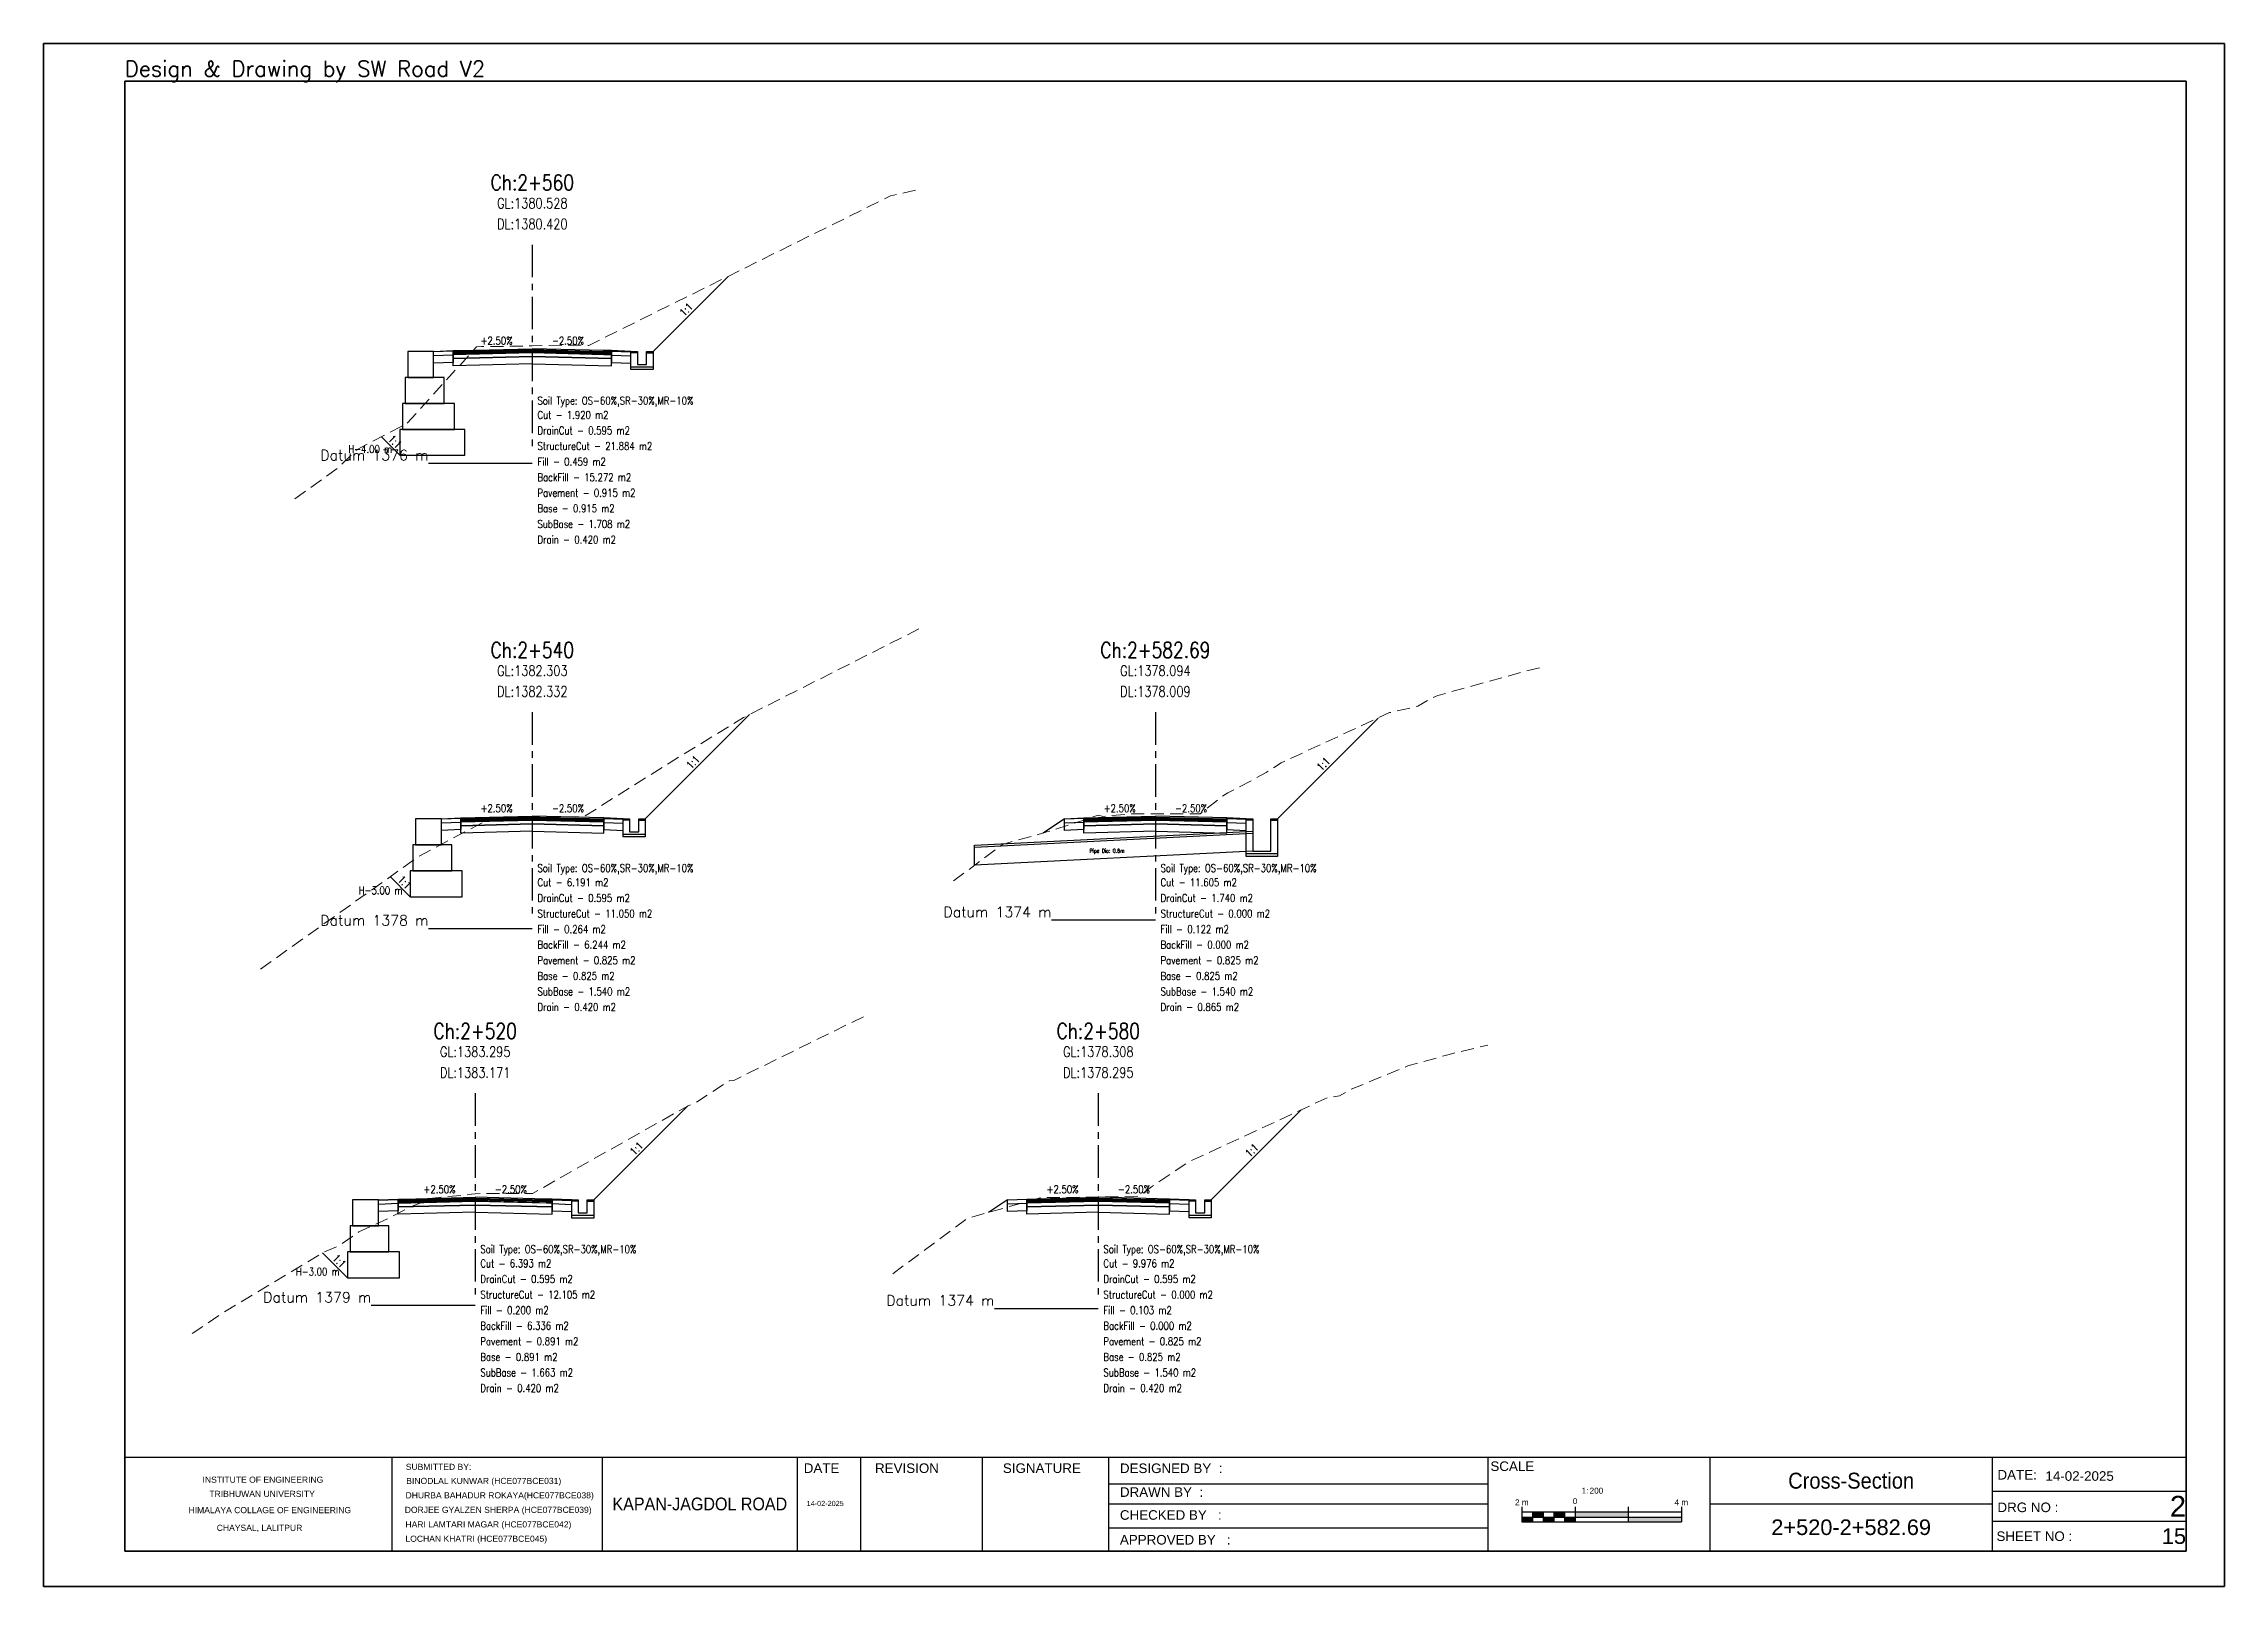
# Model space of a CAD drawing. Extents: x -19 to 1577, y -12 to 48.
# Drawn here: x 1493.2 to 1577.2, y -11.7 to 47.7 of the extents above; entities that cross this region are included whole.
import ezdxf
from ezdxf.enums import TextEntityAlignment as Align

# ---------------------------------------------------------------- set-up
doc = ezdxf.new("R2010")
doc.units = 0
doc.header["$MEASUREMENT"] = 0
doc.linetypes.add('Center', pattern=[2, 1.25, -0.25, 0.25, -0.25])
doc.linetypes.add('Dashed', pattern=[0.75, 0.5, -0.25])
for name, color, linetype in [('BackFill-Area', 7, 'Continuous'), ('Base', 6, 'Continuous'), ('Base-Area', 7, 'Continuous'), ('Cut-Area', 7, 'Continuous'), ('CutFillLine', 4, 'Continuous'), ('Drain', 3, 'Continuous'), ('Drain-Area', 7, 'Continuous'), ('DrainCut-Area', 7, 'Continuous'), ('ExtraWideningLayers', 7, 'Continuous'), ('Fill-Area', 7, 'Continuous'), ('Frame', 7, 'Continuous'), ('GabionRetainingWall', 140, 'Continuous'), ('Height', 7, 'Continuous'), ('L_CF_Slope', 7, 'Continuous'), ('L_Slope', 7, 'Continuous'), ('Pavement-Area', 7, 'Continuous'), ('PavementLayers', 1, 'Continuous'), ('PipeCulvert', 6, 'Continuous'), ('R_CF_Slope', 7, 'Continuous'), ('R_Slope', 7, 'Continuous'), ('Shoulder', 2, 'Continuous'), ('Soil Type', 7, 'Continuous'), ('StructureCut-Area', 7, 'Continuous'), ('SubBase', 7, 'Continuous'), ('SubBase-Area', 7, 'Continuous')]:
    doc.layers.add(name, color=color, linetype=linetype)
for name, color, linetype, lineweight in [('CenterLine', 5, 'Center', 25), ('ChainageTxt', 7, 'Continuous', 25), ('DatumLabel', 1, 'Continuous', 25), ('DLTxt', 1, 'Continuous', 25), ('GL', 104, 'Dashed', 18), ('GLTxt', 3, 'Continuous', 25)]:
    doc.layers.add(name, color=color, linetype=linetype, lineweight=lineweight)
doc.styles.add('ARIAL', font='arial.ttf')
doc.styles.get("Standard").update_dxf_attribs({"font": 'simplex.shx'})

msp = doc.modelspace()

# ---------------------------------------------------------------- texts
msp.add_text('Design & Drawing by SW Road V2', height=0.6).set_placement((1496.3, 46.3), align=Align.BOTTOM_LEFT)
at = {"layer": 'BackFill-Area', "width": 0.8}
for s, p in [('BackFill - 15.272 m2', (1512.2, 31.2)), ('BackFill - 6.244 m2', (1512.2, 13.2)), ('BackFill - 0.000 m2', (1536.2, 13.2)), ('BackFill - 6.336 m2', (1510, -1.471)), ('BackFill - 0.000 m2', (1534, -1.471))]:
    msp.add_text(s, height=0.3, dxfattribs=at).set_placement(p, align=Align.TOP_LEFT)
at = {"layer": 'Base-Area', "width": 0.8}
for s, p in [('Base - 0.915 m2', (1512.2, 30)), ('Base - 0.825 m2', (1512.2, 12)), ('Base - 0.825 m2', (1536.2, 12)), ('Base - 0.891 m2', (1510, -2.671)), ('Base - 0.825 m2', (1534, -2.671))]:
    msp.add_text(s, height=0.3, dxfattribs=at).set_placement(p, align=Align.TOP_LEFT)
at = {"layer": 'ChainageTxt', "width": 0.8}
for s, p in [('Ch:2+560', (1512, 42.4)), ('Ch:2+540', (1512, 24.4)), ('Ch:2+582.69', (1536, 24.4)), ('Ch:2+520', (1509.8, 9.729)), ('Ch:2+580', (1533.8, 9.729))]:
    msp.add_text(s, height=0.6, dxfattribs=at).set_placement(p, align=Align.MIDDLE_CENTER)
at = {"layer": 'Cut-Area', "width": 0.8}
for s, p in [('Cut - 1.920 m2', (1512.2, 33.6)), ('Cut - 6.191 m2', (1512.2, 15.6)), ('Cut - 11.605 m2', (1536.2, 15.6)), ('Cut - 6.393 m2', (1510, 0.929)), ('Cut - 9.976 m2', (1534, 0.929))]:
    msp.add_text(s, height=0.3, dxfattribs=at).set_placement(p, align=Align.TOP_LEFT)
at = {"layer": 'DatumLabel'}
for s, p in [('Datum 1376 m', (1508, 31.58)), ('Datum 1374 m', (1532, 13.991)), ('Datum 1378 m', (1508, 13.668)), ('Datum 1379 m', (1505.8, -0.843)), ('Datum 1374 m', (1529.8, -0.966))]:
    msp.add_text(s, height=0.4, dxfattribs=at).set_placement(p, align=Align.BOTTOM_RIGHT)
at = {"layer": 'DLTxt', "width": 0.8}
for s, p in [('DL:1380.420', (1512, 40.8)), ('DL:1382.332', (1512, 22.8)), ('DL:1378.009', (1536, 22.8)), ('DL:1383.171', (1509.8, 8.129)), ('DL:1378.295', (1533.8, 8.129))]:
    msp.add_text(s, height=0.4, dxfattribs=at).set_placement(p, align=Align.MIDDLE_CENTER)
at = {"layer": 'Drain-Area', "width": 0.8}
for s, p in [('Drain - 0.420 m2', (1512.2, 28.8)), ('Drain - 0.420 m2', (1512.2, 10.8)), ('Drain - 0.865 m2', (1536.2, 10.8)), ('Drain - 0.420 m2', (1510, -3.871)), ('Drain - 0.420 m2', (1534, -3.871))]:
    msp.add_text(s, height=0.3, dxfattribs=at).set_placement(p, align=Align.TOP_LEFT)
at = {"layer": 'DrainCut-Area', "width": 0.8}
for s, p in [('DrainCut - 0.595 m2', (1512.2, 33)), ('DrainCut - 0.595 m2', (1512.2, 15)), ('DrainCut - 1.740 m2', (1536.2, 15)), ('DrainCut - 0.595 m2', (1510, 0.329)), ('DrainCut - 0.595 m2', (1534, 0.329))]:
    msp.add_text(s, height=0.3, dxfattribs=at).set_placement(p, align=Align.TOP_LEFT)
at = {"layer": 'Fill-Area', "width": 0.8}
for s, p in [('Fill - 0.459 m2', (1512.2, 31.8)), ('Fill - 0.264 m2', (1512.2, 13.8)), ('Fill - 0.122 m2', (1536.2, 13.8)), ('Fill - 0.200 m2', (1510, -0.871)), ('Fill - 0.103 m2', (1534, -0.871))]:
    msp.add_text(s, height=0.3, dxfattribs=at).set_placement(p, align=Align.TOP_LEFT)
at = {"layer": 'GLTxt', "width": 0.8}
for s, p in [('GL:1380.528', (1512, 41.6)), ('GL:1382.303', (1512, 23.6)), ('GL:1378.094', (1536, 23.6)), ('GL:1383.295', (1509.8, 8.929)), ('GL:1378.308', (1533.8, 8.929))]:
    msp.add_text(s, height=0.4, dxfattribs=at).set_placement(p, align=Align.MIDDLE_CENTER)
at = {"layer": 'Height', "width": 0.8}
for s, p in [('H-4.00 m', (1506.6, 31.894)), ('H-3.00 m', (1507, 14.901)), ('H-3.00 m', (1504.58, 0.224))]:
    msp.add_text(s, height=0.3, dxfattribs=at).set_placement(p, align=Align.BOTTOM_RIGHT)
at = {"layer": 'L_CF_Slope', "width": 0.8}
for p in [(1506.544, 32.25), (1506.915, 15.287), (1504.4, 0.705)]:
    msp.add_text('1:1', height=0.3, rotation=315, dxfattribs=at).set_placement(p, align=Align.BOTTOM_CENTER)
at = {"layer": 'L_Slope', "width": 0.8}
for p in [(1510.625, 36.066), (1510.625, 18.066), (1534.625, 18.066), (1508.425, 3.394), (1532.425, 3.394)]:
    msp.add_text('+2.50%', height=0.3, dxfattribs=at).set_placement(p, align=Align.BOTTOM_CENTER)
at = {"layer": 'Pavement-Area', "width": 0.8}
for s, p in [('Pavement - 0.915 m2', (1512.2, 30.6)), ('Pavement - 0.825 m2', (1512.2, 12.6)), ('Pavement - 0.825 m2', (1536.2, 12.6)), ('Pavement - 0.891 m2', (1510, -2.071)), ('Pavement - 0.825 m2', (1534, -2.071))]:
    msp.add_text(s, height=0.3, dxfattribs=at).set_placement(p, align=Align.TOP_LEFT)
at = {"layer": 'PipeCulvert', "width": 0.8}
msp.add_text('Pipe Dia: 0.6m', height=0.15, dxfattribs=at).set_placement((1534.14, 16.668), align=Align.MIDDLE_CENTER)
at = {"layer": 'R_CF_Slope', "width": 0.8}
for p in [(1518.095, 37.339), (1518.356, 19.908), (1542.639, 19.84), (1516.182, 5.037), (1539.882, 4.962)]:
    msp.add_text('1:1', height=0.3, rotation=45, dxfattribs=at).set_placement(p, align=Align.BOTTOM_CENTER)
at = {"layer": 'R_Slope', "width": 0.8}
for p in [(1513.375, 36.066), (1513.375, 18.066), (1537.375, 18.066), (1511.175, 3.394), (1535.175, 3.394)]:
    msp.add_text('-2.50%', height=0.3, dxfattribs=at).set_placement(p, align=Align.BOTTOM_CENTER)
at = {"layer": 'Soil Type', "width": 0.8}
for p in [(1512.2, 34), (1512.2, 16), (1536.2, 16), (1510, 1.329), (1534, 1.329)]:
    msp.add_text('Soil Type: OS-60%,SR-30%,MR-10%', height=0.3, dxfattribs=at).set_placement(p, align=Align.MIDDLE_LEFT)
at = {"layer": 'StructureCut-Area', "width": 0.8}
for s, p in [('StructureCut - 21.884 m2', (1512.2, 32.4)), ('StructureCut - 11.050 m2', (1512.2, 14.4)), ('StructureCut - 0.000 m2', (1536.2, 14.4)), ('StructureCut - 12.105 m2', (1510, -0.271)), ('StructureCut - 0.000 m2', (1534, -0.271))]:
    msp.add_text(s, height=0.3, dxfattribs=at).set_placement(p, align=Align.TOP_LEFT)
at = {"layer": 'SubBase-Area', "width": 0.8}
for s, p in [('SubBase - 1.708 m2', (1512.2, 29.4)), ('SubBase - 1.540 m2', (1512.2, 11.4)), ('SubBase - 1.540 m2', (1536.2, 11.4)), ('SubBase - 1.663 m2', (1510, -3.271)), ('SubBase - 1.540 m2', (1534, -3.271))]:
    msp.add_text(s, height=0.3, dxfattribs=at).set_placement(p, align=Align.TOP_LEFT)

# ---------------------------------------------------------------- blocks, each defined once
blk = doc.blocks.new('SheetA3-1')
at = {"layer": 'Frame', "color": 6, "linetype": 'Continuous', "lineweight": 35}
for p, q in [((397, 0), (0, 0)), ((0, 0), (0, -283)), ((397, -283), (397, 0)), ((0, -283), (397, -283))]:
    blk.add_line(p, q, dxfattribs=at)
at = {"layer": 'Frame', "linetype": 'Continuous', "lineweight": 30}
for p, q in [((397, -264.94), (0, -264.94)), ((51.51, -282.86), (51.51, -264.94)), ((91.94, -264.94), (91.94, -282.86)), ((129.6, -282.86), (129.6, -264.94)), ((141.75, -282.86), (141.75, -264.94)), ((165.2, -282.86), (165.2, -264.94)), ((189.51, -282.86), (189.51, -264.94)), ((262.53, -264.94), (262.53, -282.86)), ((305.32, -282.86), (305.32, -264.94)), ((359.69, -264.94), (359.69, -282.86)), ((189.51, -270.06), (262.53, -270.06)), ((359.69, -271.47), (397, -271.47)), ((189.51, -273.9), (262.53, -273.9)), ((305.32, -273.9), (359.69, -273.9)), ((189.51, -278.48), (262.53, -278.48)), ((359.69, -277.21), (397, -277.21))]:
    blk.add_line(p, q, dxfattribs=at)
at = {"layer": 'Frame', "color": 7, "linetype": 'Continuous'}
for p, q in [((269.08, -274.49), (269.08, -277.35)), ((299.8, -275.51), (269.08, -275.51)), ((269.08, -276.43), (299.8, -276.43)), ((271.13, -275.51), (271.13, -277.35)), ((273.18, -275.51), (273.18, -277.35)), ((275.23, -275.51), (275.23, -277.35)), ((277.28, -275.51), (277.28, -277.35)), ((279.32, -274.49), (279.32, -277.35)), ((289.56, -274.49), (289.56, -277.35)), ((299.8, -274.49), (299.8, -277.35)), ((269.08, -277.35), (299.8, -277.35))]:
    blk.add_line(p, q, dxfattribs=at)
at = {"layer": 'Frame', "color": 6, "linetype": 'Continuous', "lineweight": 35}
blk.add_lwpolyline([(-15.62, -289.77), (404.38, -289.77), (404.38, 7.23), (-15.62, 7.23)], close=True, dxfattribs=at)
at = {"layer": 'Frame', "color": 7, "linetype": 'Continuous'}
for points in [[(269.08, -276.43), (269.08, -277.35), (271.13, -276.43), (271.13, -277.35)], [(271.13, -275.51), (271.13, -276.43), (273.18, -275.51), (273.18, -276.43)], [(273.18, -276.43), (273.18, -277.35), (275.23, -276.43), (275.23, -277.35)], [(275.23, -276.43), (275.23, -275.51), (277.28, -276.43), (277.28, -275.51)], [(277.28, -276.43), (277.28, -277.35), (279.32, -276.43), (279.32, -277.35)], [(279.32, -276.43), (279.32, -275.51), (289.56, -276.43), (289.56, -275.51)], [(289.56, -276.43), (289.56, -277.35), (299.8, -276.43), (299.8, -277.35)]]:
    blk.add_solid(points, dxfattribs=at)
at = {"color": 1, "style": 'ARIAL'}
for tag, height, p in [('DWGNUM', 4, (397, -274.34)), ('SHEETNUM', 3, (397, -280.11))]:
    blk.add_attdef(tag, text='', height=height, dxfattribs=at).set_placement(p, align=Align.MIDDLE_RIGHT)
at = {"style": 'ARIAL'}
blk.add_attdef('CHRANGE', text='', height=3, dxfattribs=at).set_placement((332.51, -278.38), align=Align.MIDDLE_CENTER)
at = {"layer": 'Frame', "linetype": 'Continuous', "style": 'ARIAL'}
for s, height, p in [('INSTITUTE OF ENGINEERING', 1.1795, (26.62, -269.82)), ('SCALE ', 1.843, (267.6, -267.56))]:
    blk.add_text(s, height=height, dxfattribs=at).set_placement(p, align=Align.CENTER)
for s, height, p in [('SUBMITTED BY:', 1.1795, (54.13, -267.35)), ('DATE', 1.843, (130.78, -267.94)), ('REVISION', 1.843, (144.51, -267.94)), ('SIGNATURE', 1.843, (169.13, -267.94)), ('DESIGNED BY  :', 1.8429, (191.67, -267.96)), ('DHURBA BAHADUR ROKAYA(HCE077BCE038)', 1.1795, (54.09, -272.83)), ('BINODLAL KUNWAR (HCE077BCE031)', 1.1795, (54.23, -270.06)), ('DRAWN BY  :', 1.8429, (191.67, -272.54)), ('DORJEE GYALZEN SHERPA (HCE077BCE039)', 1.1795, (53.94, -275.63)), ('HARI LAMTARI MAGAR (HCE077BCE042)', 1.1795, (54.07, -278.43)), ('14-02-2025', 1, (131.34, -274.31)), ('CHECKED BY   :', 1.8429, (191.67, -276.95)), ('LOCHAN KHATRI (HCE077BCE045)', 1.1795, (54.07, -281.19)), ('APPROVED BY   :', 1.8429, (191.67, -281.72))]:
    blk.add_text(s, height=height, dxfattribs=at).set_placement(p)
at = {"layer": 'Frame', "color": 7, "linetype": 'Continuous', "style": 'ARIAL'}
for s, height, p in [('DATE:', 1.843, (360.68, -269.21)), ('14-02-2025', 1.843, (369.92, -269.45)), ('DRG NO : ', 1.843, (360.68, -275.48)), ('SHEET NO : ', 1.8429, (360.49, -281.04))]:
    blk.add_text(s, height=height, dxfattribs=at).set_placement(p)
at = {"layer": 'Frame', "linetype": 'Continuous', "style": 'ARIAL'}
for s, p in [('TRIBHUWAN UNIVERSITY', (26.46, -271.96)), ('HIMALAYA COLLAGE OF ENGINEERING', (27.95, -275.09)), ('CHAYSAL, LALITPUR', (25.97, -278.6))]:
    blk.add_text(s, height=1.1795, dxfattribs=at).set_placement(p, align=Align.MIDDLE)
at = {"layer": 'Frame', "color": 7, "linetype": 'Continuous', "style": 'ARIAL'}
for s, height, p in [('0', 1.13, (279.32, -273.93)), ('1: ', 1.126, (281.48, -271.89))]:
    blk.add_text(s, height=height, dxfattribs=at).set_placement(p, align=Align.CENTER)
at = {"layer": 'Frame', "linetype": 'Continuous', "lineweight": 30, "style": 'ARIAL', "width": 0.9}
for tag, height, p in [('DWGNAME', 3.07, (332.51, -269.42)), ('KAPAN-JAGDOLROAD', 2.46, (110.77, -273.9))]:
    blk.add_attdef(tag, text='', height=height, dxfattribs=at).set_placement(p, align=Align.MIDDLE_CENTER)
at = {"layer": 'Frame', "color": 7, "linetype": 'Continuous', "style": 'ARIAL'}
blk.add_attdef('HSCALE', (282.14, -271.91), '', height=1.13, dxfattribs=at)
for tag, p in [('V1', (269.08, -274.49)), ('V2', (299.8, -274.49))]:
    blk.add_attdef(tag, text='', height=1.13, dxfattribs=at).set_placement(p, align=Align.BOTTOM_CENTER)

# ---------------------------------------------------------------- linework, layer by layer
at = {"layer": 'Base'}
for points in [[(1512, 35.85), (1512, 35.7), (1508.95, 35.624), (1508.95, 35.624), (1508.95, 35.774), (1512, 35.85)], [(1512, 35.85), (1512, 35.7), (1515.05, 35.624), (1515.05, 35.624), (1515.05, 35.774), (1512, 35.85)], [(1512, 17.85), (1512, 17.7), (1509.25, 17.631), (1509.25, 17.631), (1509.25, 17.781), (1512, 17.85)], [(1512, 17.85), (1512, 17.7), (1514.75, 17.631), (1514.75, 17.631), (1514.75, 17.781), (1512, 17.85)], [(1536, 17.85), (1536, 17.7), (1533.25, 17.631), (1533.25, 17.631), (1533.25, 17.781), (1536, 17.85)], [(1536, 17.85), (1536, 17.7), (1538.75, 17.631), (1538.75, 17.631), (1538.75, 17.781), (1536, 17.85)], [(1509.8, 3.179), (1509.8, 3.029), (1506.83, 2.954), (1506.83, 2.954), (1506.83, 3.104), (1509.8, 3.179)], [(1509.8, 3.179), (1509.8, 3.029), (1512.77, 2.954), (1512.77, 2.954), (1512.77, 3.104), (1509.8, 3.179)], [(1533.8, 3.179), (1533.8, 3.029), (1531.05, 2.96), (1531.05, 2.96), (1531.05, 3.11), (1533.8, 3.179)], [(1533.8, 3.179), (1533.8, 3.029), (1536.55, 2.96), (1536.55, 2.96), (1536.55, 3.11), (1533.8, 3.179)]]:
    msp.add_lwpolyline(points, dxfattribs=at)
at = {"layer": 'CenterLine'}
for p, q in [((1512, 40), (1512, 32)), ((1512, 22), (1512, 14)), ((1536, 22), (1536, 14)), ((1509.8, 7.329), (1509.8, -0.671)), ((1533.8, 7.329), (1533.8, -0.671))]:
    msp.add_line(p, q, dxfattribs=at)
at = {"layer": 'CutFillLine'}
for points in [[(1516.65, 35.894), (1519.54, 38.784)], [(1506.9, 31.894), (1506.187, 32.606)], [(1516.35, 17.901), (1520.363, 21.914)], [(1540.7, 17.901), (1544.578, 21.78)], [(1532.5, 17.901), (1531.674, 17.35)], [(1507.3, 14.901), (1506.529, 15.672)], [(1514.37, 3.224), (1517.995, 6.85)], [(1538.15, 3.23), (1541.614, 6.694)], [(1530.3, 3.23), (1529.572, 2.745)], [(1504.88, 0.224), (1503.92, 1.185)]]:
    msp.add_lwpolyline(points, dxfattribs=at)
at = {"layer": 'DatumLabel'}
for p, q in [((1512, 31.58), (1508, 31.58)), ((1512, 13.668), (1508, 13.668)), ((1536, 13.991), (1532, 13.991)), ((1509.8, -0.843), (1505.8, -0.843)), ((1533.8, -0.966), (1529.8, -0.966))]:
    msp.add_line(p, q, dxfattribs=at)
at = {"layer": 'Drain'}
for points in [[(1515.8, 35.894), (1516.05, 35.894), (1516.05, 35.844), (1516.05, 35.394), (1516.4, 35.394), (1516.4, 35.844), (1516.4, 35.894), (1516.65, 35.894), (1516.65, 35.844), (1516.65, 35.394), (1516.65, 35.294), (1516.65, 35.194), (1515.8, 35.194), (1515.8, 35.294), (1515.8, 35.394), (1515.8, 35.844), (1515.8, 35.894)], [(1516.05, 35.844), (1515.8, 35.844)], [(1516.65, 35.294), (1515.8, 35.294)], [(1516.4, 35.844), (1516.65, 35.844)], [(1515.5, 17.901), (1515.75, 17.901), (1515.75, 17.851), (1515.75, 17.401), (1516.1, 17.401), (1516.1, 17.851), (1516.1, 17.901), (1516.35, 17.901), (1516.35, 17.851), (1516.35, 17.401), (1516.35, 17.301), (1516.35, 17.201), (1515.5, 17.201), (1515.5, 17.301), (1515.5, 17.401), (1515.5, 17.851), (1515.5, 17.901)], [(1515.75, 17.851), (1515.5, 17.851)], [(1516.1, 17.851), (1516.35, 17.851)], [(1539.5, 17.901), (1539.75, 17.901), (1539.75, 17.851), (1539.75, 16.651), (1540.45, 16.651), (1540.45, 17.851), (1540.45, 17.901), (1540.7, 17.901), (1540.7, 17.851), (1540.7, 16.651), (1540.7, 16.551), (1540.7, 16.451), (1539.5, 16.451), (1539.5, 16.551), (1539.5, 16.651), (1539.5, 17.851), (1539.5, 17.901)], [(1539.75, 17.851), (1539.5, 17.851)], [(1540.45, 17.851), (1540.7, 17.851)], [(1516.35, 17.301), (1515.5, 17.301)], [(1540.7, 16.551), (1539.5, 16.551)], [(1513.52, 3.224), (1513.77, 3.224), (1513.77, 3.174), (1513.77, 2.724), (1514.12, 2.724), (1514.12, 3.174), (1514.12, 3.224), (1514.37, 3.224), (1514.37, 3.174), (1514.37, 2.724), (1514.37, 2.624), (1514.37, 2.524), (1513.52, 2.524), (1513.52, 2.624), (1513.52, 2.724), (1513.52, 3.174), (1513.52, 3.224)], [(1513.77, 3.174), (1513.52, 3.174)], [(1514.37, 2.624), (1513.52, 2.624)], [(1514.12, 3.174), (1514.37, 3.174)], [(1537.3, 3.23), (1537.55, 3.23), (1537.55, 3.18), (1537.55, 2.73), (1537.9, 2.73), (1537.9, 3.18), (1537.9, 3.23), (1538.15, 3.23), (1538.15, 3.18), (1538.15, 2.73), (1538.15, 2.63), (1538.15, 2.53), (1537.3, 2.53), (1537.3, 2.63), (1537.3, 2.73), (1537.3, 3.18), (1537.3, 3.23)], [(1537.55, 3.18), (1537.3, 3.18)], [(1538.15, 2.63), (1537.3, 2.63)], [(1537.9, 3.18), (1538.15, 3.18)]]:
    msp.add_lwpolyline(points, dxfattribs=at)
at = {"layer": 'ExtraWideningLayers'}
for points in [[(1509.25, 35.931), (1509.25, 35.881), (1508.95, 35.874), (1508.95, 35.874), (1508.95, 35.924), (1509.25, 35.931)], [(1509.25, 35.881), (1509.25, 35.831), (1508.95, 35.824), (1508.95, 35.824), (1508.95, 35.874), (1509.25, 35.881)], [(1509.25, 35.831), (1509.25, 35.781), (1508.95, 35.774), (1508.95, 35.774), (1508.95, 35.824), (1509.25, 35.831)], [(1514.75, 35.931), (1514.75, 35.881), (1515.05, 35.874), (1515.05, 35.874), (1515.05, 35.924), (1514.75, 35.931)], [(1514.75, 35.881), (1514.75, 35.831), (1515.05, 35.824), (1515.05, 35.824), (1515.05, 35.874), (1514.75, 35.881)], [(1514.75, 35.831), (1514.75, 35.781), (1515.05, 35.774), (1515.05, 35.774), (1515.05, 35.824), (1514.75, 35.831)], [(1507.05, 3.26), (1507.05, 3.21), (1506.83, 3.204), (1506.83, 3.204), (1506.83, 3.254), (1507.05, 3.26)], [(1507.05, 3.21), (1507.05, 3.16), (1506.83, 3.154), (1506.83, 3.154), (1506.83, 3.204), (1507.05, 3.21)], [(1507.05, 3.16), (1507.05, 3.11), (1506.83, 3.104), (1506.83, 3.104), (1506.83, 3.154), (1507.05, 3.16)], [(1512.55, 3.26), (1512.55, 3.21), (1512.77, 3.204), (1512.77, 3.204), (1512.77, 3.254), (1512.55, 3.26)], [(1512.55, 3.21), (1512.55, 3.16), (1512.77, 3.154), (1512.77, 3.154), (1512.77, 3.204), (1512.55, 3.21)], [(1512.55, 3.16), (1512.55, 3.11), (1512.77, 3.104), (1512.77, 3.104), (1512.77, 3.154), (1512.55, 3.16)]]:
    msp.add_lwpolyline(points, dxfattribs=at)
at = {"layer": 'GabionRetainingWall'}
for points in [[(1508.2, 35.894), (1507.2, 35.894), (1507.2, 34.894), (1508.2, 34.894), (1508.2, 35.894)], [(1508.6, 34.894), (1507.1, 34.894), (1507.1, 33.894), (1508.6, 33.894), (1508.6, 34.894)], [(1509, 33.894), (1507, 33.894), (1507, 32.894), (1509, 32.894), (1509, 33.894)], [(1509.4, 32.894), (1506.9, 32.894), (1506.9, 31.894), (1509.4, 31.894), (1509.4, 32.894)], [(1508.5, 17.901), (1507.5, 17.901), (1507.5, 16.901), (1508.5, 16.901), (1508.5, 17.901)], [(1508.9, 16.901), (1507.4, 16.901), (1507.4, 15.901), (1508.9, 15.901), (1508.9, 16.901)], [(1509.3, 15.901), (1507.3, 15.901), (1507.3, 14.901), (1509.3, 14.901), (1509.3, 15.901)], [(1506.08, 3.224), (1505.08, 3.224), (1505.08, 2.224), (1506.08, 2.224), (1506.08, 3.224)], [(1506.48, 2.224), (1504.98, 2.224), (1504.98, 1.224), (1506.48, 1.224), (1506.48, 2.224)], [(1506.88, 1.224), (1504.88, 1.224), (1504.88, 0.224), (1506.88, 0.224), (1506.88, 1.224)]]:
    msp.add_lwpolyline(points, dxfattribs=at)
at = {"layer": 'GL', "flags": 128}
for points in [[(1502.859, 30.219), (1504.506, 31.398), (1505.248, 32.118), (1507.167, 33.115), (1509.855, 36.075), (1510.046, 36.08), (1511.54, 36.097), (1512, 36.108), (1513.409, 36.142), (1514.172, 36.128), (1514.437, 36.254), (1525.799, 41.887), (1527, 42.157)], [(1501.53, 12.113), (1507.635, 16.458), (1510.221, 17.83), (1511.694, 17.954), (1512, 17.971), (1512.127, 17.978), (1513.989, 17.98), (1517.267, 20.04), (1520.131, 21.797), (1526.458, 24.989), (1526.534, 25.025), (1526.614, 25.069), (1527, 25.28)], [(1528.22, 15.505), (1530.117, 16.916), (1531.824, 17.392), (1533.805, 18.037), (1533.976, 17.987), (1534.965, 18.085), (1536, 18.085), (1537.278, 18.084), (1537.727, 18.092), (1538.59, 18.776), (1538.792, 18.894), (1539.142, 19.072), (1540.274, 19.684), (1540.847, 20.054), (1545.024, 21.986), (1546.113, 22.237), (1546.636, 22.544), (1546.883, 22.646), (1550.221, 23.573), (1551, 23.762)], [(1498.893, -1.924), (1500.205, -1.043), (1500.977, -0.583), (1503.926, 1.189), (1504.537, 1.457), (1505.325, 1.998), (1506.486, 2.532), (1507.302, 2.958), (1508.151, 3.292), (1509.657, 3.443), (1509.8, 3.453), (1510.107, 3.474), (1512.005, 3.471), (1518.002, 6.854), (1518.21, 6.915), (1519.586, 7.808), (1519.757, 7.818), (1520.086, 7.986), (1524.8, 10.302)], [(1525.889, 0.383), (1528.761, 2.518), (1531.344, 3.24), (1531.551, 3.307), (1531.569, 3.302), (1531.672, 3.312), (1531.914, 3.312), (1533.8, 3.342), (1535.39, 3.368), (1535.853, 3.735), (1537.276, 4.684), (1542.64, 7.169), (1543.09, 7.23), (1543.488, 7.463), (1545.729, 8.387), (1547.323, 8.83), (1548.8, 9.188)]]:
    msp.add_lwpolyline(points, dxfattribs=at)
at = {"layer": 'PavementLayers'}
for points in [[(1512, 36), (1512, 35.95), (1509.25, 35.881), (1509.25, 35.881), (1509.25, 35.931), (1512, 36)], [(1512, 35.95), (1512, 35.9), (1509.25, 35.831), (1509.25, 35.831), (1509.25, 35.881), (1512, 35.95)], [(1512, 35.9), (1512, 35.85), (1509.25, 35.781), (1509.25, 35.781), (1509.25, 35.831), (1512, 35.9)], [(1512, 36), (1512, 35.95), (1514.75, 35.881), (1514.75, 35.881), (1514.75, 35.931), (1512, 36)], [(1512, 35.95), (1512, 35.9), (1514.75, 35.831), (1514.75, 35.831), (1514.75, 35.881), (1512, 35.95)], [(1512, 35.9), (1512, 35.85), (1514.75, 35.781), (1514.75, 35.781), (1514.75, 35.831), (1512, 35.9)], [(1512, 18), (1512, 17.95), (1509.25, 17.881), (1509.25, 17.881), (1509.25, 17.931), (1512, 18)], [(1512, 17.95), (1512, 17.9), (1509.25, 17.831), (1509.25, 17.831), (1509.25, 17.881), (1512, 17.95)], [(1512, 17.9), (1512, 17.85), (1509.25, 17.781), (1509.25, 17.781), (1509.25, 17.831), (1512, 17.9)], [(1512, 18), (1512, 17.95), (1514.75, 17.881), (1514.75, 17.881), (1514.75, 17.931), (1512, 18)], [(1512, 17.95), (1512, 17.9), (1514.75, 17.831), (1514.75, 17.831), (1514.75, 17.881), (1512, 17.95)], [(1512, 17.9), (1512, 17.85), (1514.75, 17.781), (1514.75, 17.781), (1514.75, 17.831), (1512, 17.9)], [(1536, 18), (1536, 17.95), (1533.25, 17.881), (1533.25, 17.881), (1533.25, 17.931), (1536, 18)], [(1536, 17.95), (1536, 17.9), (1533.25, 17.831), (1533.25, 17.831), (1533.25, 17.881), (1536, 17.95)], [(1536, 17.9), (1536, 17.85), (1533.25, 17.781), (1533.25, 17.781), (1533.25, 17.831), (1536, 17.9)], [(1536, 18), (1536, 17.95), (1538.75, 17.881), (1538.75, 17.881), (1538.75, 17.931), (1536, 18)], [(1536, 17.95), (1536, 17.9), (1538.75, 17.831), (1538.75, 17.831), (1538.75, 17.881), (1536, 17.95)], [(1536, 17.9), (1536, 17.85), (1538.75, 17.781), (1538.75, 17.781), (1538.75, 17.831), (1536, 17.9)], [(1509.8, 3.329), (1509.8, 3.279), (1507.05, 3.21), (1507.05, 3.21), (1507.05, 3.26), (1509.8, 3.329)], [(1509.8, 3.279), (1509.8, 3.229), (1507.05, 3.16), (1507.05, 3.16), (1507.05, 3.21), (1509.8, 3.279)], [(1509.8, 3.229), (1509.8, 3.179), (1507.05, 3.11), (1507.05, 3.11), (1507.05, 3.16), (1509.8, 3.229)], [(1509.8, 3.329), (1509.8, 3.279), (1512.55, 3.21), (1512.55, 3.21), (1512.55, 3.26), (1509.8, 3.329)], [(1509.8, 3.279), (1509.8, 3.229), (1512.55, 3.16), (1512.55, 3.16), (1512.55, 3.21), (1509.8, 3.279)], [(1509.8, 3.229), (1509.8, 3.179), (1512.55, 3.11), (1512.55, 3.11), (1512.55, 3.16), (1509.8, 3.229)], [(1533.8, 3.329), (1533.8, 3.279), (1531.05, 3.21), (1531.05, 3.21), (1531.05, 3.26), (1533.8, 3.329)], [(1533.8, 3.279), (1533.8, 3.229), (1531.05, 3.16), (1531.05, 3.16), (1531.05, 3.21), (1533.8, 3.279)], [(1533.8, 3.229), (1533.8, 3.179), (1531.05, 3.11), (1531.05, 3.11), (1531.05, 3.16), (1533.8, 3.229)], [(1533.8, 3.329), (1533.8, 3.279), (1536.55, 3.21), (1536.55, 3.21), (1536.55, 3.26), (1533.8, 3.329)], [(1533.8, 3.279), (1533.8, 3.229), (1536.55, 3.16), (1536.55, 3.16), (1536.55, 3.21), (1533.8, 3.279)], [(1533.8, 3.229), (1533.8, 3.179), (1536.55, 3.11), (1536.55, 3.11), (1536.55, 3.16), (1533.8, 3.229)]]:
    msp.add_lwpolyline(points, dxfattribs=at)
at = {"layer": 'PipeCulvert'}
for points in [[(1534.39, 17.153), (1539.75, 17.421), (1539.75, 17.336), (1539.75, 16.736), (1539.75, 16.651), (1529.03, 16.115), (1529.03, 16.2), (1529.03, 16.8), (1529.03, 16.885), (1534.39, 17.153)], [(1539.75, 17.336), (1529.03, 16.8)]]:
    msp.add_lwpolyline(points, dxfattribs=at)
at = {"layer": 'Shoulder'}
for p, q in [((1508.95, 35.904), (1508.2, 35.874)), ((1508.95, 35.754), (1508.2, 35.724)), ((1515.05, 35.904), (1515.8, 35.874)), ((1515.05, 35.754), (1515.8, 35.724)), ((1509.25, 17.911), (1508.5, 17.881)), ((1509.25, 17.761), (1508.5, 17.731)), ((1514.75, 17.911), (1515.5, 17.881)), ((1514.75, 17.761), (1515.5, 17.731)), ((1533.25, 17.911), (1532.5, 17.881)), ((1533.25, 17.761), (1532.5, 17.731)), ((1538.75, 17.911), (1539.5, 17.881)), ((1538.75, 17.761), (1539.5, 17.731)), ((1506.83, 3.234), (1506.08, 3.204)), ((1506.83, 3.084), (1506.08, 3.054)), ((1512.77, 3.234), (1513.52, 3.204)), ((1512.77, 3.084), (1513.52, 3.054)), ((1531.05, 3.24), (1530.3, 3.21)), ((1531.05, 3.09), (1530.3, 3.06)), ((1536.55, 3.24), (1537.3, 3.21)), ((1536.55, 3.09), (1537.3, 3.06))]:
    msp.add_line(p, q, dxfattribs=at)
for points in [[(1508.95, 35.924), (1508.95, 35.904), (1508.95, 35.754), (1508.95, 35.474), (1508.2, 35.444), (1508.2, 35.724), (1508.2, 35.874), (1508.2, 35.894), (1508.95, 35.924)], [(1515.05, 35.924), (1515.05, 35.904), (1515.05, 35.754), (1515.05, 35.474), (1515.8, 35.444), (1515.8, 35.724), (1515.8, 35.874), (1515.8, 35.894), (1515.05, 35.924)], [(1509.25, 17.931), (1509.25, 17.911), (1509.25, 17.761), (1509.25, 17.481), (1508.5, 17.451), (1508.5, 17.731), (1508.5, 17.881), (1508.5, 17.901), (1509.25, 17.931)], [(1514.75, 17.931), (1514.75, 17.911), (1514.75, 17.761), (1514.75, 17.481), (1515.5, 17.451), (1515.5, 17.731), (1515.5, 17.881), (1515.5, 17.901), (1514.75, 17.931)], [(1533.25, 17.931), (1533.25, 17.911), (1533.25, 17.761), (1533.25, 17.481), (1532.5, 17.451), (1532.5, 17.731), (1532.5, 17.881), (1532.5, 17.901), (1533.25, 17.931)], [(1538.75, 17.931), (1538.75, 17.911), (1538.75, 17.761), (1538.75, 17.481), (1539.5, 17.451), (1539.5, 17.731), (1539.5, 17.881), (1539.5, 17.901), (1538.75, 17.931)], [(1506.83, 3.254), (1506.83, 3.234), (1506.83, 3.084), (1506.83, 2.804), (1506.08, 2.774), (1506.08, 3.054), (1506.08, 3.204), (1506.08, 3.224), (1506.83, 3.254)], [(1512.77, 3.254), (1512.77, 3.234), (1512.77, 3.084), (1512.77, 2.804), (1513.52, 2.774), (1513.52, 3.054), (1513.52, 3.204), (1513.52, 3.224), (1512.77, 3.254)], [(1531.05, 3.26), (1531.05, 3.24), (1531.05, 3.09), (1531.05, 2.81), (1530.3, 2.78), (1530.3, 3.06), (1530.3, 3.21), (1530.3, 3.23), (1531.05, 3.26)], [(1536.55, 3.26), (1536.55, 3.24), (1536.55, 3.09), (1536.55, 2.81), (1537.3, 2.78), (1537.3, 3.06), (1537.3, 3.21), (1537.3, 3.23), (1536.55, 3.26)]]:
    msp.add_lwpolyline(points, dxfattribs=at)
at = {"layer": 'SubBase'}
for points in [[(1512, 35.7), (1512, 35.42), (1508.95, 35.344), (1508.95, 35.344), (1508.95, 35.624), (1512, 35.7)], [(1512, 35.7), (1512, 35.42), (1515.05, 35.344), (1515.05, 35.344), (1515.05, 35.624), (1512, 35.7)], [(1512, 17.7), (1512, 17.42), (1509.25, 17.351), (1509.25, 17.351), (1509.25, 17.631), (1512, 17.7)], [(1512, 17.7), (1512, 17.42), (1514.75, 17.351), (1514.75, 17.351), (1514.75, 17.631), (1512, 17.7)], [(1536, 17.7), (1536, 17.42), (1533.25, 17.351), (1533.25, 17.351), (1533.25, 17.631), (1536, 17.7)], [(1536, 17.7), (1536, 17.42), (1538.75, 17.351), (1538.75, 17.351), (1538.75, 17.631), (1536, 17.7)], [(1509.8, 3.029), (1509.8, 2.749), (1506.83, 2.674), (1506.83, 2.674), (1506.83, 2.954), (1509.8, 3.029)], [(1509.8, 3.029), (1509.8, 2.749), (1512.77, 2.674), (1512.77, 2.674), (1512.77, 2.954), (1509.8, 3.029)], [(1533.8, 3.029), (1533.8, 2.749), (1531.05, 2.68), (1531.05, 2.68), (1531.05, 2.96), (1533.8, 3.029)], [(1533.8, 3.029), (1533.8, 2.749), (1536.55, 2.68), (1536.55, 2.68), (1536.55, 2.96), (1533.8, 3.029)]]:
    msp.add_lwpolyline(points, dxfattribs=at)

# ---------------------------------------------------------------- block references
ref = msp.add_blockref('SheetA3-1', (1496.3, 46.3), dxfattribs=dict(xscale=0.200000002980232, yscale=0.200000002980232, zscale=0.200000002980232))
ref.add_attrib('CHRANGE', '2+520-2+582.69', dxfattribs={"height": 0.6, "style": 'ARIAL'}).set_placement((1562.801, -9.377), align=Align.MIDDLE_CENTER)
ref.add_attrib('DWGNUM', '2', dxfattribs={"color": 1, "height": 0.8, "style": 'ARIAL'}).set_placement((1575.7, -8.568), align=Align.MIDDLE_RIGHT)
ref.add_attrib('SHEETNUM', '15', dxfattribs={"color": 1, "height": 0.6, "style": 'ARIAL'}).set_placement((1575.7, -9.721), align=Align.MIDDLE_RIGHT)
ref.add_attrib('DWGNAME', 'Cross-Section', dxfattribs={"layer": 'Frame', "linetype": 'Continuous', "lineweight": 30, "height": 0.61431, "style": 'ARIAL', "width": 0.9}).set_placement((1562.801, -7.585), align=Align.MIDDLE_CENTER)
ref.add_attrib('ROADNAME', 'KAPAN-JAGDOL ROAD', dxfattribs={"layer": 'Frame', "linetype": 'Continuous', "lineweight": 30, "height": 0.49145, "style": 'ARIAL', "width": 0.9}).set_placement((1518.453, -8.481), align=Align.MIDDLE_CENTER)
ref.add_attrib('HSCALE', '200', (1552.727, -8.083), dxfattribs={"layer": 'Frame', "color": 7, "linetype": 'Continuous', "height": 0.2252, "style": 'ARIAL'})
ref.add_attrib('V1', '2 m', dxfattribs={"layer": 'Frame', "color": 7, "linetype": 'Continuous', "height": 0.2252, "style": 'ARIAL'}).set_placement((1550.117, -8.597), align=Align.BOTTOM_CENTER)
ref.add_attrib('V2', '4 m', dxfattribs={"layer": 'Frame', "color": 7, "linetype": 'Continuous', "height": 0.2252, "style": 'ARIAL'}).set_placement((1556.26, -8.597), align=Align.BOTTOM_CENTER)

msp.set_redraw_order([(e.dxf.handle, doc.entitydb.next_handle()) for e in msp.query("TEXT MTEXT ATTDEF DIMENSION ARC_DIMENSION")])  # texts and dimensions are drawn at this point

doc.saveas('drawing.dxf')
